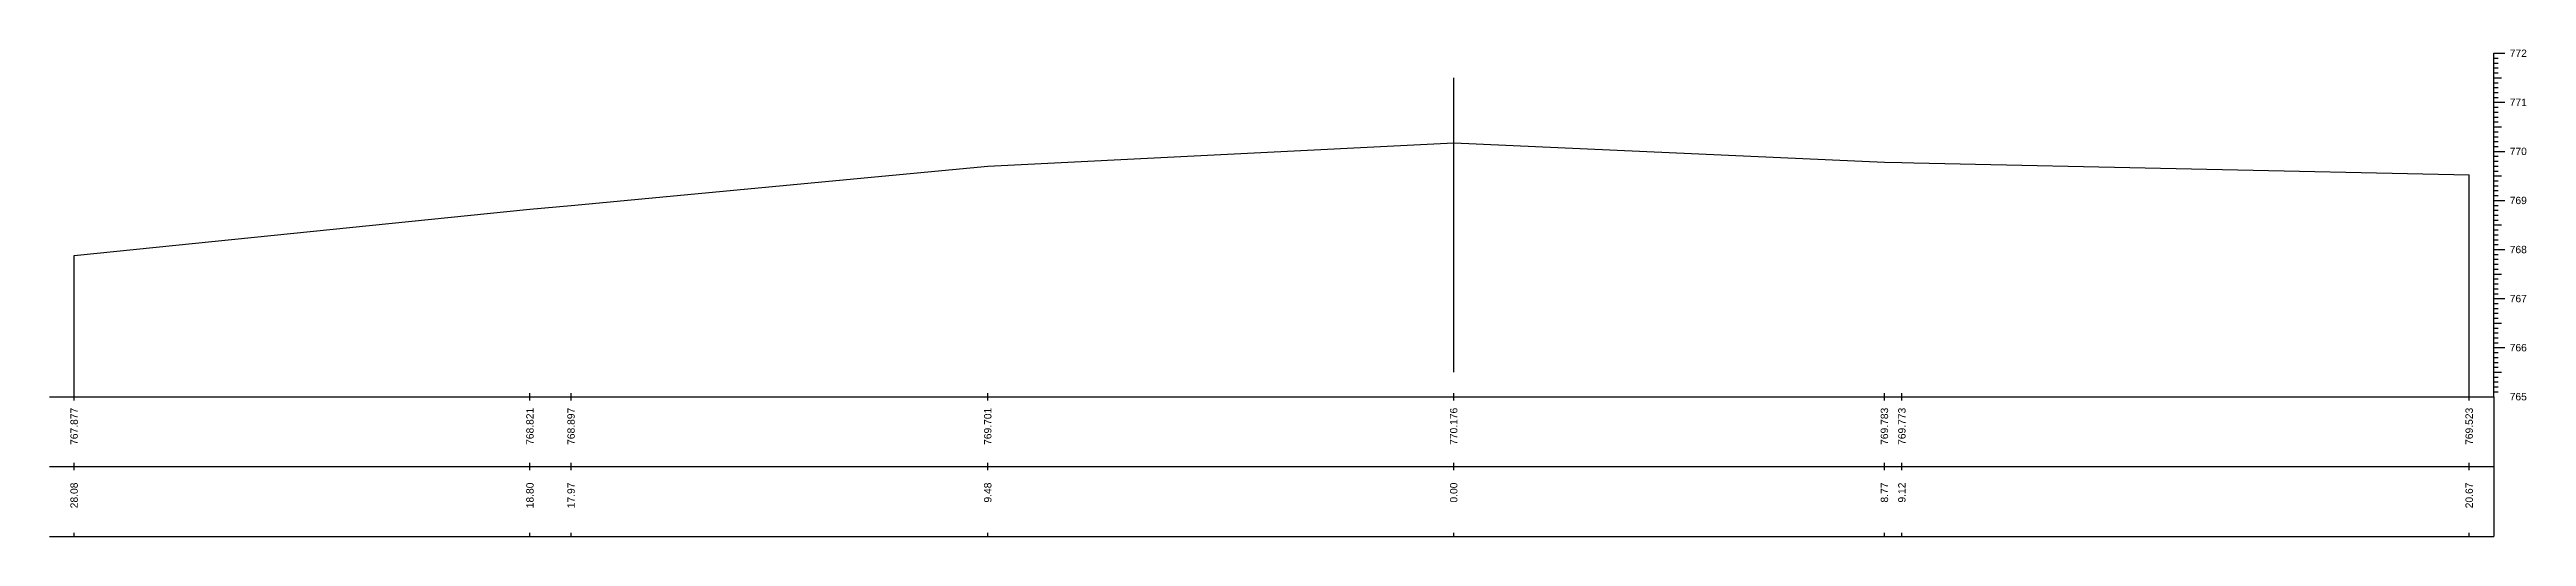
# Model space of a CAD drawing. Header units: millimetres. Extents: x 505 to 14020, y 627 to 6964.
# Drawn here: x 8611 to 9116, y 5297 to 5396 of the extents above; entities that cross this region are included whole.
import ezdxf
from ezdxf.enums import TextEntityAlignment as Align

# ---------------------------------------------------------------- set-up
doc = ezdxf.new("R2010")
doc.units = ezdxf.units.MM
for name, color, linetype in [('CL', 4, 'Continuous'), ('CS_Drawing', 7, 'Continuous'), ('GL', 3, 'Continuous')]:
    doc.layers.add(name, color=color, linetype=linetype)
doc.styles.get("Standard").update_dxf_attribs({"font": 'arial.ttf'})

msp = doc.modelspace()

# ---------------------------------------------------------------- texts
at = {"layer": 'CS_Drawing'}
for s, p in [('772', (9112.133, 5395.165)), ('771', (9112.133, 5385.165)), ('770', (9112.133, 5375.165)), ('769', (9112.133, 5365.165)), ('768', (9112.133, 5355.165)), ('767', (9112.133, 5345.165)), ('766', (9112.133, 5335.165)), ('765', (9112.133, 5325.165))]:
    msp.add_text(s, height=1.5, dxfattribs=at).set_placement(p, align=Align.MIDDLE_LEFT)
for s, p in [('767.877', (8616.412, 5322.915)), ('768.821', (8709.187, 5322.915)), ('768.897', (8717.558, 5322.915)), ('769.701', (8802.37, 5322.915)), ('770.176', (8897.206, 5322.915)), ('769.783', (8984.87, 5322.915)), ('769.773', (8988.424, 5322.915)), ('769.523', (9103.883, 5322.915)), ('28.08', (8616.412, 5307.665)), ('18.80', (8709.187, 5307.665)), ('17.97', (8717.558, 5307.665)), ('9.48', (8802.37, 5307.665)), ('0.00', (8897.206, 5307.665)), ('8.77', (8984.87, 5307.665)), ('9.12', (8988.424, 5307.665)), ('20.67', (9103.883, 5307.665))]:
    msp.add_text(s, height=1.5, rotation=90, dxfattribs=at).set_placement(p, align=Align.MIDDLE_RIGHT)

# ---------------------------------------------------------------- linework, layer by layer
at = {"layer": 'CL', "ltscale": 10}
msp.add_line((8897.212, 5330.165), (8897.212, 5390.165), dxfattribs=at)
at = {"layer": 'CS_Drawing'}
for p, q in [((9108.883, 5395.165), (9111.133, 5395.165)), ((9108.883, 5395.165), (9110.458, 5395.165)), ((9108.883, 5395.165), (9109.783, 5395.165)), ((9108.883, 5325.165), (9108.883, 5395.165)), ((9108.883, 5394.165), (9109.783, 5394.165)), ((9108.883, 5393.165), (9109.783, 5393.165)), ((9108.883, 5392.165), (9109.783, 5392.165)), ((9108.883, 5391.165), (9109.783, 5391.165)), ((9108.883, 5390.165), (9110.458, 5390.165)), ((9108.883, 5390.165), (9109.783, 5390.165)), ((9108.883, 5389.165), (9109.783, 5389.165)), ((9108.883, 5388.165), (9109.783, 5388.165)), ((9108.883, 5387.165), (9109.783, 5387.165)), ((9108.883, 5386.165), (9109.783, 5386.165)), ((9108.883, 5385.165), (9111.133, 5385.165)), ((9108.883, 5385.165), (9110.458, 5385.165)), ((9108.883, 5385.165), (9109.783, 5385.165)), ((9108.883, 5384.165), (9109.783, 5384.165)), ((9108.883, 5383.165), (9109.783, 5383.165)), ((9108.883, 5382.165), (9109.783, 5382.165)), ((9108.883, 5381.165), (9109.783, 5381.165)), ((9108.883, 5380.165), (9110.458, 5380.165)), ((9108.883, 5380.165), (9109.783, 5380.165)), ((9108.883, 5379.165), (9109.783, 5379.165)), ((9108.883, 5378.165), (9109.783, 5378.165)), ((9108.883, 5377.165), (9109.783, 5377.165)), ((9108.883, 5376.165), (9109.783, 5376.165)), ((9108.883, 5375.165), (9111.133, 5375.165)), ((9108.883, 5375.165), (9110.458, 5375.165)), ((9108.883, 5375.165), (9109.783, 5375.165)), ((9108.883, 5374.165), (9109.783, 5374.165)), ((9103.883, 5325.165), (9103.883, 5370.395)), ((9108.883, 5373.165), (9109.783, 5373.165)), ((9108.883, 5372.165), (9109.783, 5372.165)), ((9108.883, 5371.165), (9109.783, 5371.165)), ((9108.883, 5370.165), (9110.458, 5370.165)), ((9108.883, 5370.165), (9109.783, 5370.165)), ((9108.883, 5369.165), (9109.783, 5369.165)), ((9108.883, 5368.165), (9109.783, 5368.165)), ((9108.883, 5367.165), (9109.783, 5367.165)), ((9108.883, 5366.165), (9109.783, 5366.165)), ((9108.883, 5365.165), (9111.133, 5365.165)), ((9108.883, 5365.165), (9110.458, 5365.165)), ((9108.883, 5365.165), (9109.783, 5365.165)), ((9108.883, 5364.165), (9109.783, 5364.165)), ((9108.883, 5363.165), (9109.783, 5363.165)), ((9108.883, 5362.165), (9109.783, 5362.165)), ((9108.883, 5361.165), (9109.783, 5361.165)), ((9108.883, 5360.165), (9110.458, 5360.165)), ((9108.883, 5360.165), (9109.783, 5360.165)), ((9108.883, 5359.165), (9109.783, 5359.165)), ((8616.412, 5325.165), (8616.412, 5353.935)), ((9108.883, 5358.165), (9109.783, 5358.165)), ((9108.883, 5357.165), (9109.783, 5357.165)), ((9108.883, 5356.165), (9109.783, 5356.165)), ((9108.883, 5355.165), (9111.133, 5355.165)), ((9108.883, 5355.165), (9110.458, 5355.165)), ((9108.883, 5355.165), (9109.783, 5355.165)), ((9108.883, 5354.165), (9109.783, 5354.165)), ((9108.883, 5353.165), (9109.783, 5353.165)), ((9108.883, 5352.165), (9109.783, 5352.165)), ((9108.883, 5351.165), (9109.783, 5351.165)), ((9108.883, 5350.165), (9110.458, 5350.165)), ((9108.883, 5350.165), (9109.783, 5350.165)), ((9108.883, 5349.165), (9109.783, 5349.165)), ((9108.883, 5348.165), (9109.783, 5348.165)), ((9108.883, 5347.165), (9109.783, 5347.165)), ((9108.883, 5346.165), (9109.783, 5346.165)), ((9108.883, 5345.165), (9111.133, 5345.165)), ((9108.883, 5345.165), (9110.458, 5345.165)), ((9108.883, 5345.165), (9109.783, 5345.165)), ((9108.883, 5344.165), (9109.783, 5344.165)), ((9108.883, 5343.165), (9109.783, 5343.165)), ((9108.883, 5342.165), (9109.783, 5342.165)), ((9108.883, 5341.165), (9109.783, 5341.165)), ((9108.883, 5340.165), (9110.458, 5340.165)), ((9108.883, 5340.165), (9109.783, 5340.165)), ((9108.883, 5339.165), (9109.783, 5339.165)), ((9108.883, 5338.165), (9109.783, 5338.165)), ((9108.883, 5337.165), (9109.783, 5337.165)), ((9108.883, 5336.165), (9109.783, 5336.165)), ((9108.883, 5335.165), (9111.133, 5335.165)), ((9108.883, 5335.165), (9110.458, 5335.165)), ((9108.883, 5335.165), (9109.783, 5335.165)), ((9108.883, 5334.165), (9109.783, 5334.165)), ((9108.883, 5333.165), (9109.783, 5333.165)), ((9108.883, 5332.165), (9109.783, 5332.165)), ((9108.883, 5331.165), (9109.783, 5331.165)), ((9108.883, 5330.165), (9110.458, 5330.165)), ((9108.883, 5330.165), (9109.783, 5330.165)), ((9108.883, 5329.165), (9109.783, 5329.165)), ((8611.412, 5325.165), (9108.883, 5325.165)), ((8616.412, 5324.415), (8616.412, 5325.915)), ((8709.187, 5324.415), (8709.187, 5325.915)), ((8717.558, 5324.415), (8717.558, 5325.915)), ((8802.37, 5324.415), (8802.37, 5325.915)), ((8897.206, 5324.415), (8897.206, 5325.915)), ((8984.87, 5324.415), (8984.87, 5325.915)), ((8988.424, 5324.415), (8988.424, 5325.915)), ((9103.883, 5324.415), (9103.883, 5325.915)), ((9108.883, 5328.165), (9109.783, 5328.165)), ((9108.883, 5327.165), (9109.783, 5327.165)), ((9108.883, 5326.165), (9109.783, 5326.165)), ((9108.883, 5325.165), (9108.883, 5296.665)), ((8611.412, 5310.915), (9108.883, 5310.915)), ((8611.412, 5310.915), (9108.883, 5310.915)), ((8616.412, 5310.165), (8616.412, 5311.665)), ((8709.187, 5310.165), (8709.187, 5311.665)), ((8717.558, 5310.165), (8717.558, 5311.665)), ((8802.37, 5310.165), (8802.37, 5311.665)), ((8897.206, 5310.165), (8897.206, 5311.665)), ((8984.87, 5310.165), (8984.87, 5311.665)), ((8988.424, 5310.165), (8988.424, 5311.665)), ((9103.883, 5310.165), (9103.883, 5311.665)), ((8611.412, 5296.665), (9108.883, 5296.665)), ((8616.412, 5296.665), (8616.412, 5297.415)), ((8709.187, 5296.665), (8709.187, 5297.415)), ((8717.558, 5296.665), (8717.558, 5297.415)), ((8802.37, 5296.665), (8802.37, 5297.415)), ((8897.206, 5296.665), (8897.206, 5297.415)), ((8984.87, 5296.665), (8984.87, 5297.415)), ((8988.424, 5296.665), (8988.424, 5297.415)), ((9103.883, 5296.665), (9103.883, 5297.415))]:
    msp.add_line(p, q, dxfattribs=at)
at = {"layer": 'GL'}
msp.add_lwpolyline([(8616.412, 5353.935), (8709.187, 5363.375), (8717.558, 5364.135), (8802.37, 5372.175), (8897.206, 5376.925), (8984.87, 5372.995), (8988.424, 5372.895), (8990.851, 5372.805), (9103.883, 5370.395)], dxfattribs=at)

msp.set_redraw_order([(e.dxf.handle, doc.entitydb.next_handle()) for e in msp.query("TEXT MTEXT ATTDEF DIMENSION ARC_DIMENSION")])  # texts and dimensions are drawn at this point

doc.saveas('drawing.dxf')
